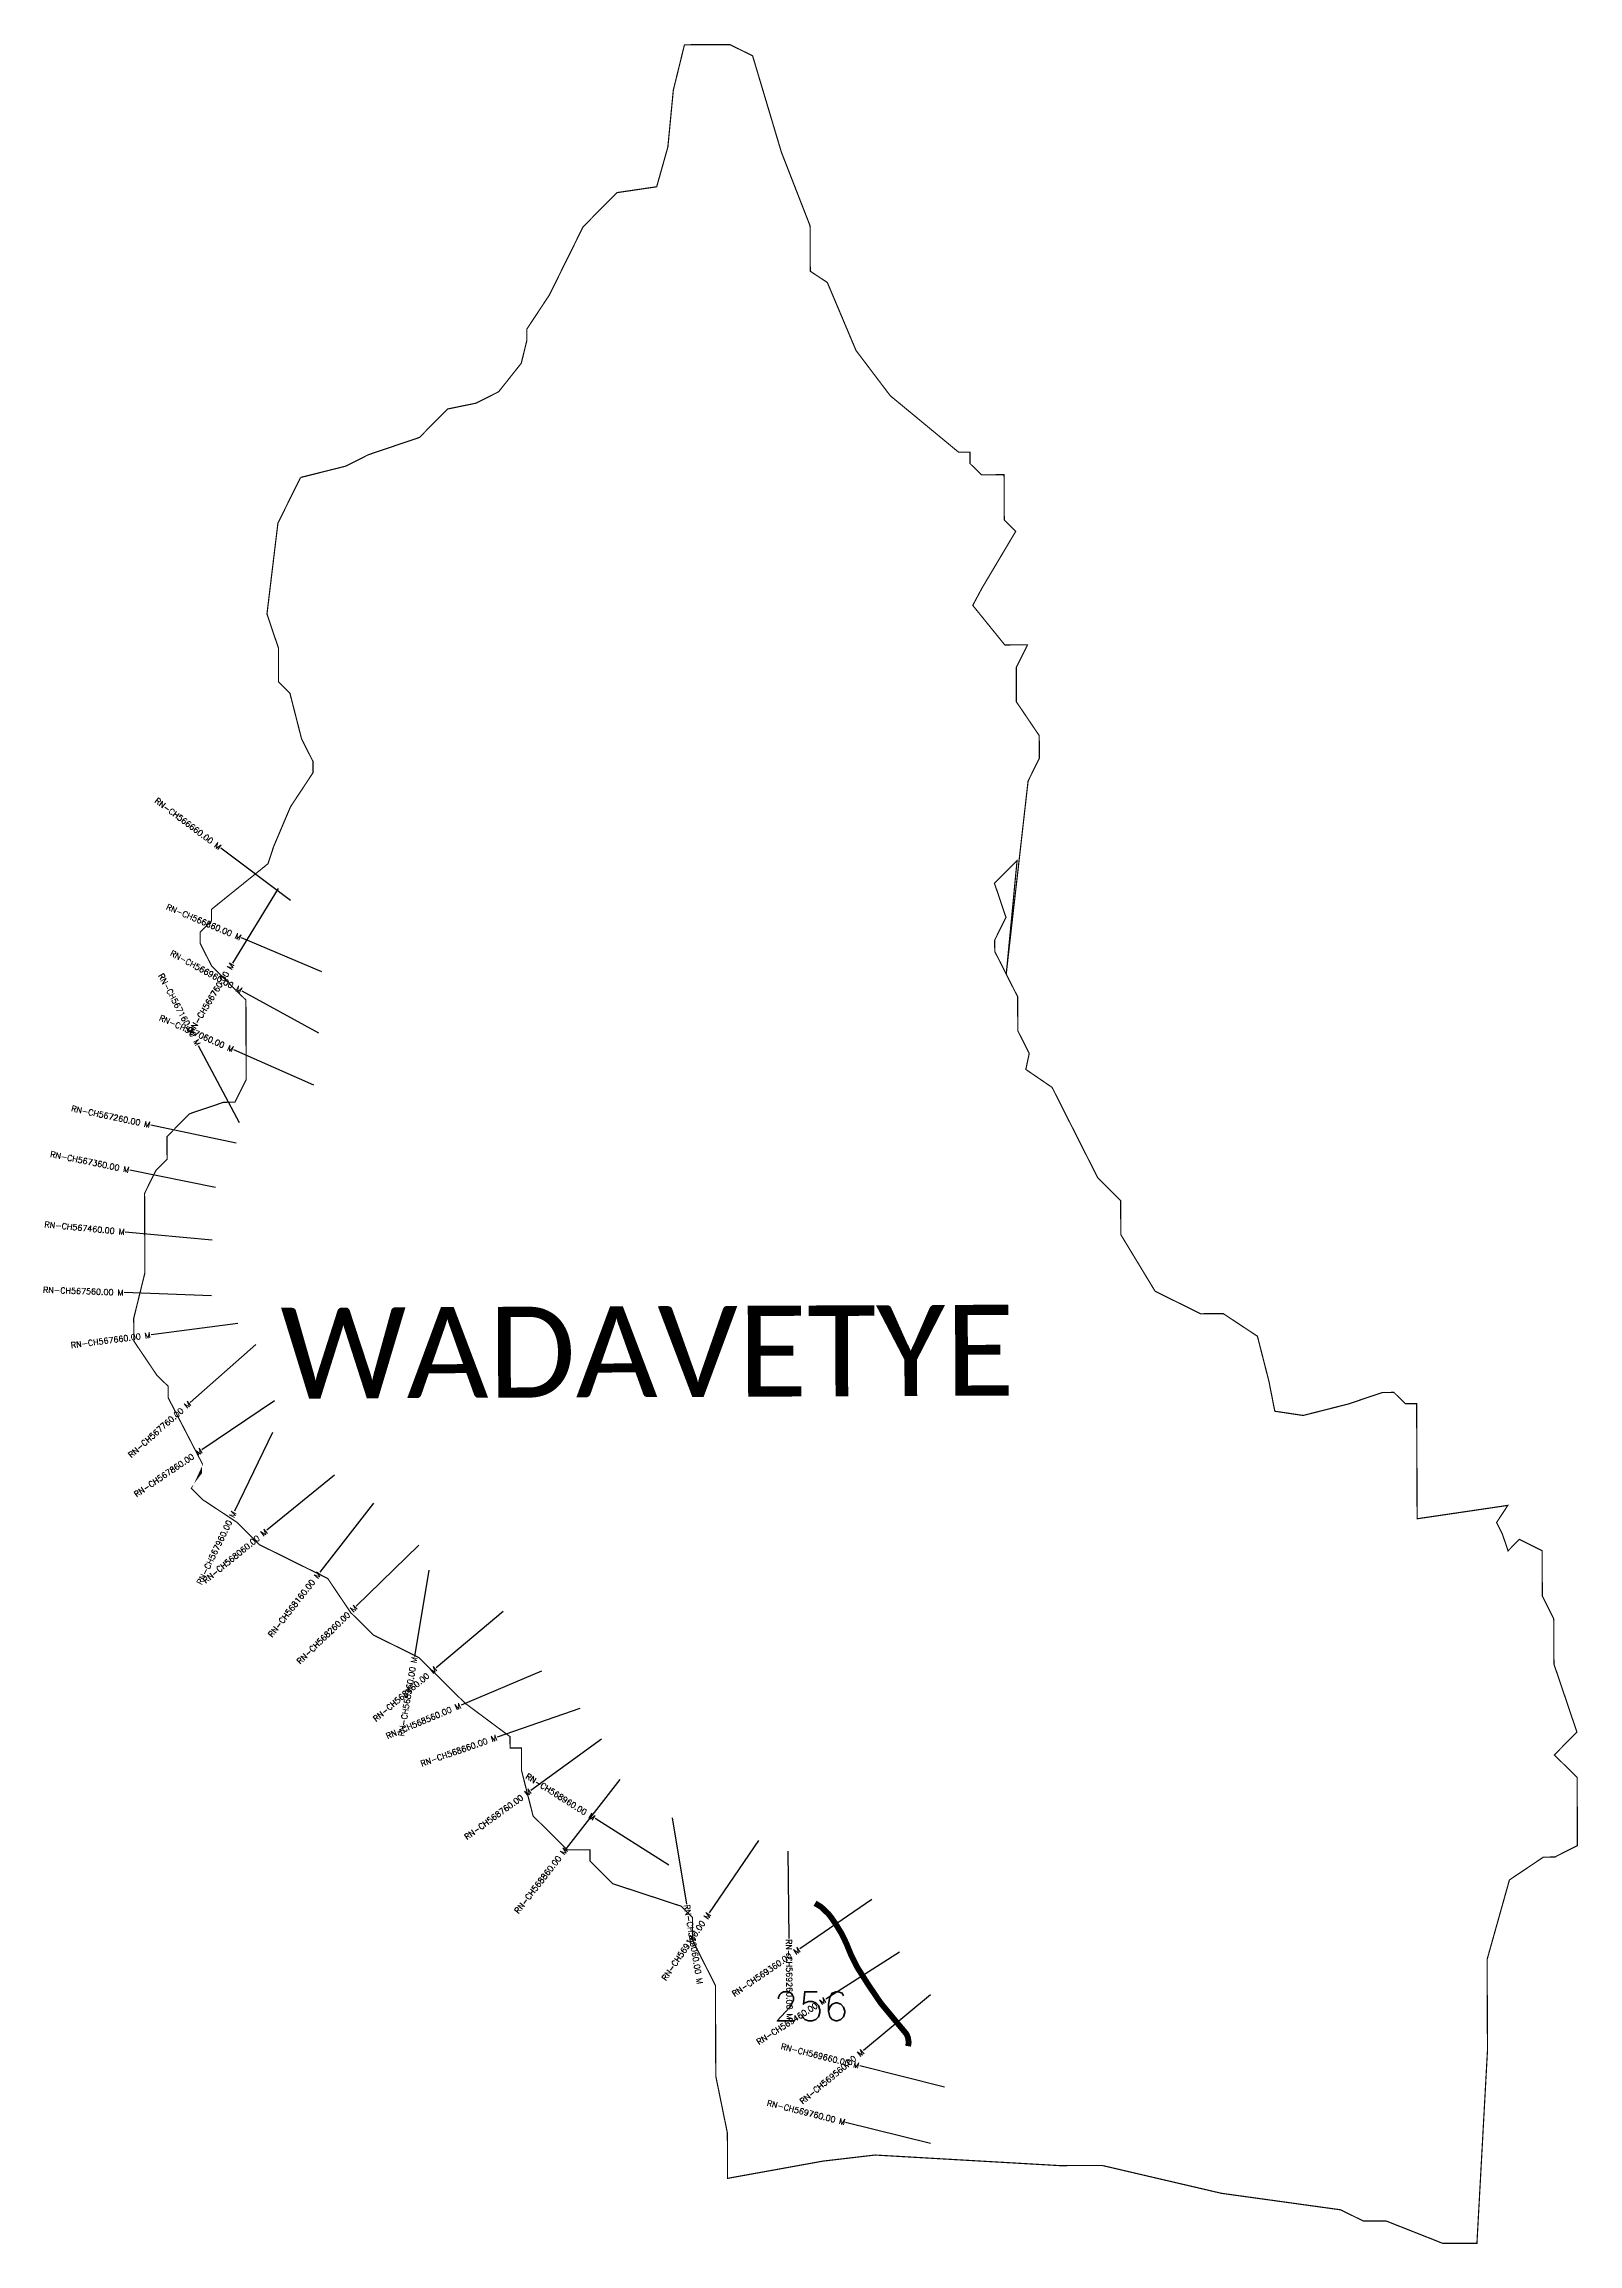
# Model space of a CAD drawing. Header units: metres. Extents: x 320421 to 323054, y 1845413 to 1849189.
import ezdxf
from ezdxf.enums import TextEntityAlignment as Align

# ---------------------------------------------------------------- set-up
doc = ezdxf.new("R2010")
doc.units = ezdxf.units.M
for name, color, linetype in [('ARTIFICIALLY PROTECTED', 4, 'Continuous'), ('CS', 134, 'Continuous'), ('CSMark', 6, 'Continuous'), ('VILLAGE NAME', 250, 'Continuous')]:
    doc.layers.add(name, color=color, linetype=linetype)
doc.styles.get("Standard").update_dxf_attribs({"font": 'simplex.shx'})

msp = doc.modelspace()

# ---------------------------------------------------------------- linework, layer by layer
at = {"color": 6, "const_width": 2, "flags": 128}
msp.add_lwpolyline([(320861.5005093078, 1848445.037813099), (320939.12731947, 1848464.532273305), (320978.0156789899, 1848484.154235379), (321065.5325675029, 1848513.74044077), (321113.9956983717, 1848562.617315295), (321162.682654739, 1848572.581806957), (321201.5416763989, 1848592.232858545), (321240.3058631529, 1848641.068507712), (321249.1977041471, 1848677.344765872), (321249.8683744851, 1848680.080915825), (321249.7855512501, 1848699.566445116), (321279.547007857, 1848744.599799041), (321288.5082643002, 1848758.159465772), (321346.4389474223, 1848875.262559676), (321404.6179760763, 1848933.938279394), (321472.7320343603, 1848943.985345946), (321491.9277444156, 1849012.252914856), (321501.2711239029, 1849109.692821328), (321520.3963949127, 1849187.65921018), (321598.3385120768, 1849187.990503119), (321637.3338423467, 1849168.69958564), (321686.7368699683, 1849003.323403198), (321735.97425112, 1848876.918279337), (321736.3052957141, 1848799.034589547), (321765.601806042, 1848779.673233022), (321814.8270513497, 1848662.996391137), (321873.5854701297, 1848585.361046879), (321990.8542105034, 1848488.459305175), (322010.3105261073, 1848488.542004237), (322010.3932251694, 1848469.085688633), (322029.9909155553, 1848449.653893063), (322068.9035467631, 1848449.819291187), (322069.2345913572, 1848371.935601397), (322088.8322817429, 1848352.503805827), (322030.8186512133, 1848254.915454901), (322015.1521196972, 1848225.567603924), (322070.1452744228, 1848157.682420257), (322109.1163330048, 1848157.848066727), (322089.8256638708, 1848118.794309083), (322089.8256638707, 1848060.366934897), (322129.2349861425, 1848002.104958836), (322129.4006326123, 1847963.133900253), (322110.1099634782, 1847924.080142609), (322090.7608566784, 1847753.307909292), (322087.5938039148, 1847725.355989906), (322082.8549799848, 1847683.531860544), (322072.9188648319, 1847595.837240181), (322072.7400498259, 1847594.259046509), (322072.6886735913, 1847593.805607784), (322072.6076475703, 1847593.090484615), (322072.5866125836, 1847592.904833066), (322072.5813915315, 1847592.858752865), (322072.5762841714, 1847592.813676092), (322072.5754927128, 1847592.8066908), (322072.5762814644, 1847592.81492938), (322072.5778158561, 1847592.830956236), (322072.5826217281, 1847592.881153987), (322072.5901035228, 1847592.959301986), (322072.8568529152, 1847595.745522669), (322073.063234002, 1847597.901191132), (322073.8839338765, 1847606.473472943), (322074.7670455611, 1847615.697651558), (322076.9643253013, 1847638.648430201), (322080.9902207959, 1847680.699259981), (322091.2330380003, 1847787.686379571), (322052.4276258881, 1847748.549674519), (322072.1322870239, 1847690.204999396), (322052.8416178898, 1847651.151241751), (322052.924316952, 1847631.694926148), (322092.2266684736, 1847553.918455453), (322092.4750140056, 1847495.491081267), (322112.0969760793, 1847456.602721747), (322106.2219291686, 1847429.191862654), (322151.3163801933, 1847398.340994031), (322229.8624075169, 1847242.846231672), (322268.9988642232, 1847204.099246933), (322269.2472097551, 1847145.671872747), (322328.0885759428, 1847048.521785511), (322406.1963395767, 1847009.882019869), (322445.1089707845, 1847010.047417993), (322503.7019914403, 1846971.324704943), (322523.5477790125, 1846893.523962561), (322533.5002497972, 1846842.625011786), (322582.1942850433, 1846835.344809734), (322660.0244894581, 1846855.132294105), (322718.3691645819, 1846874.836955241), (322737.8839075601, 1846874.919902649), (322757.4229222261, 1846855.546286107), (322776.9376652042, 1846855.629233514), (322777.7774886792, 1846658.046937455), (322933.4500813798, 1846681.009200145), (322914.1180627146, 1846651.683600303), (322923.9289195787, 1846632.26863423), (322933.7813743195, 1846603.067082981), (322953.2131698899, 1846622.664773366), (322992.2671758796, 1846603.315676858), (322992.5982204737, 1846525.431987068), (323012.2201825474, 1846486.543627548), (323012.5512271415, 1846408.659937758), (323052.0192251329, 1846291.912408482), (323013.2135646752, 1846252.834130805), (323052.350269727, 1846214.028718692), (323052.8469607909, 1846097.17397032), (323013.9588496166, 1846077.493580873), (322994.5025340127, 1846077.41088181), (322936.1821305768, 1846038.249656725), (322897.8491378405, 1845901.714767251), (322898.5114753742, 1845745.888960297), (322880.4041065256, 1845414.698083377), (322821.9767323397, 1845414.449737845), (322724.4126531019, 1845453.006804426), (322685.5000218941, 1845452.841406301), (322646.4462642499, 1845472.132075435), (322441.797068146, 1845500.476428994), (322237.06517298, 1845548.277098156), (322164.432267446, 1845547.968372019), (321847.4469218745, 1845566.136121473), (321758.0903920202, 1845555.688549868), (321594.3883286224, 1845526.088733356), (321594.0572840283, 1845603.972423145), (321574.1869764227, 1845701.288156851), (321573.5246388889, 1845857.113963805), (321534.2222873673, 1845934.890434499), (321534.0604509838, 1845972.965107562), (321534.056889243, 1845973.803065707), (321514.5176262315, 1845993.235109623), (321397.4972313897, 1846031.709477141), (321358.3607746834, 1846070.456461879), (321358.2778272758, 1846089.971204857), (321319.3067686937, 1846089.805558388), (321260.6310489758, 1846147.984587042), (321240.8436887778, 1846225.785577769), (321240.6780423081, 1846264.756636351), (321221.1632993299, 1846264.673688944), (321221.0806002677, 1846284.130004548), (321144.1604908184, 1846341.325187195), (321064.6751548423, 1846419.837158364), (320986.6258185826, 1846458.477172352), (320947.4893618763, 1846497.22415709), (320908.2699577623, 1846555.485884806), (320791.1666155129, 1846613.474995302), (320752.0301588066, 1846652.22198004), (320693.4371381509, 1846690.94469309), (320673.8981234848, 1846710.318309632), (320693.1887926189, 1846749.372067276), (320693.188792619, 1846768.887162823), (320634.2647273691, 1846865.978470116), (320634.2647273691, 1846885.493213095), (320614.6427652953, 1846904.866829636), (320575.4233611813, 1846963.128557352), (320575.2577147115, 1847002.099615934), (320594.4414130956, 1847080.066253132), (320593.861774624, 1847216.435744482), (320613.1524437581, 1847255.489502126), (320632.5260602999, 1847275.028516792), (320632.3604138301, 1847313.999575374), (320671.1658259423, 1847353.136280426), (320729.5105010661, 1847372.840941562), (320748.96681667, 1847372.923640624), (320766.3730312258, 1847408.056154808), (320768.3159131783, 1847411.977646614), (320767.7365230523, 1847548.28871059), (320709.0608033344, 1847606.467739244), (320689.3804138865, 1847645.355850418), (320689.2977148243, 1847664.812166022), (320708.7295103948, 1847684.409856408), (320708.6468113326, 1847703.866172011), (320805.6848616467, 1847782.192943318), (320815.2887225099, 1847811.477193629), (320844.2125903671, 1847879.78611207), (320882.9353034172, 1847938.379132725), (320882.852604355, 1847957.835448329), (320863.2306422813, 1847996.723807849), (320843.3848547091, 1848074.524550231), (320823.8455916975, 1848093.956594147), (320823.5972461656, 1848152.383968333), (320803.8925850297, 1848210.728643457), (320822.6865630999, 1848366.637149473), (320861.3265770879, 1848444.686485733)], dxfattribs=at)
at = {"layer": 'ARTIFICIALLY PROTECTED', "const_width": 10, "flags": 128}
msp.add_lwpolyline([(321744.5093578774, 1845998.177808904), (321754.4499632378, 1845992.295809355), (321767.698180624, 1845979.768191381), (321773.0124535977, 1845972.711547334), (321780.4785652302, 1845961.811978192), (321790.4000784754, 1845945.53443285), (321798.4118349107, 1845928.804847919), (321806.344818681, 1845909.346544847), (321816.5823832291, 1845888.787572464), (321835.8672765672, 1845858.465604434), (321857.2252358992, 1845826.951735147), (321888.5037478338, 1845789.254105549), (321900.9805694864, 1845774.364463006), (321903.7568256133, 1845768.576237336), (321905.2640733169, 1845759.537211344), (321904.1546679527, 1845752.950927573)], dxfattribs=at)
at = {"layer": 'CS'}
for p, q in [((320844.5491085197, 1847718.896125167), (320724.4749740423, 1847808.79719429)), ((320823.0569385886, 1847739.637146201), (320744.801222075, 1847611.668232659)), ((320898.2277721317, 1847596.451678642), (320760.0333382827, 1847654.780903334)), ((320892.8393314831, 1847491.696415761), (320761.1126759686, 1847563.446595042)), ((320756.9225434478, 1847337.483444095), (320686.5788373923, 1847469.966511007)), ((320884.3404411145, 1847402.169610951), (320747.066410306, 1847462.633157535)), ((320751.0534873587, 1847302.476542455), (320604.3307299736, 1847333.660391885)), ((320715.4405194403, 1847226.357457126), (320568.4662619078, 1847256.333574666)), ((320709.9256112517, 1847135.902455182), (320560.6016733277, 1847150.127839636)), ((320708.5505716054, 1847040.910063575), (320558.6412713756, 1847046.125588917)), ((320753.9630451254, 1846992.901428109), (320605.2091914946, 1846973.606583461)), ((320784.6329205532, 1846957.041913996), (320672.1878506134, 1846857.763989731)), ((320816.6603112405, 1846860.540889436), (320692.3890668912, 1846776.536973885)), ((320813.2713762734, 1846806.131183919), (320747.9666640476, 1846671.093061297)), ((320919.9635008778, 1846732.924479822), (320803.6465339373, 1846638.212478461)), ((320986.7335066866, 1846684.592606056), (320894.4619260204, 1846566.330374547)), ((321064.7811280674, 1846612.796000405), (320957.2233837986, 1846508.242991611)), ((321081.7054013314, 1846569.665515487), (321057.056454095, 1846421.704610514)), ((321209.0984764308, 1846499.014033112), (321094.3266970414, 1846402.435367477)), ((321275.3127387893, 1846396.372267221), (321137.0015472069, 1846338.320443105)), ((321340.7348760601, 1846332.735182307), (321199.1490608121, 1846283.202799762)), ((321378.2806944143, 1846279.916821765), (321256.7834186679, 1846191.948577573)), ((321409.2941550798, 1846210.658573544), (321317.1451480603, 1846092.300808673)), ((321493.7244196361, 1846063.332237696), (321366.886204177, 1846143.407621548)), ((321499.2828304013, 1846144.826842125), (321524.0850233731, 1845996.891548081)), ((321647.5915664118, 1846105.753948941), (321563.0098865902, 1845981.875220183)), ((321697.7904918895, 1846087.621479888), (321699.4977336434, 1845937.631195784)), ((321841.9724473254, 1846004.753316236), (321718.2214130586, 1845919.984916947)), ((321889.3836303945, 1845914.074346693), (321762.8137945398, 1845833.575423398)), ((321942.866399725, 1845841.189936591), (321827.4283831976, 1845745.408600517)), ((321966.8493658798, 1845682.673775643), (321821.3426977672, 1845719.112896581)), ((321942.5566188981, 1845585.669330375), (321797.0499506824, 1845622.108450902))]:
    msp.add_line(p, q, dxfattribs=at)

# ---------------------------------------------------------------- texts
at = {"insert": (321673.2436408677, 1845846.311194852), "char_height": 50, "attachment_point": 1}
msp.add_mtext_dynamic_manual_height_columns('256', width=84.3741295307409, gutter_width=1, heights=[74.18822369209585], dxfattribs=at)
at = {"layer": 'CSMark'}
for s, rotation, p in [('RN-CH566660.00 M', 323.1773237792963, (320723.6744798124, 1847809.396534751)), ('RN-CH566860.00 M', 337.1163229881234, (320759.1120420571, 1847655.169764832)), ('RN-CH566960.00 M', 331.4233161648894, (320760.2344982651, 1847563.924929571)), ('RN-CH566760.00 M', 58.55332582520872, (320744.2795172982, 1847610.815106569)), ('RN-CH567160.00 M', 297.9666819174164, (320686.1098793519, 1847470.849731453)), ('RN-CH567060.00 M', 336.228488587229, (320746.1512501006, 1847463.036247846)), ('RN-CH567260.00 M', 348.0011341002345, (320603.3525782577, 1847333.868284215)), ('RN-CH567360.00 M', 348.4723513517436, (320567.4864335242, 1847256.53341545)), ('RN-CH567460.00 M', 354.5581252773201, (320559.6061804082, 1847150.222675532)), ('RN-CH567560.00 M', 358.0074144344354, (320557.6418760407, 1847046.160359086)), ('RN-CH567660.00 M', 7.390565179808047, (320604.217499137, 1846973.477951163)), ('RN-CH567760.00 M', 41.44133356563034, (320671.4382168138, 1846857.102136903)), ('RN-CH567860.00 M', 34.05760300452033, (320691.5605919289, 1846775.976947782)), ('RN-CH567960.00 M', 64.19149436044056, (320747.5312992994, 1846670.192807147)), ('RN-CH568060.00 M', 39.1544735194558, (320802.871087491, 1846637.581065119)), ('RN-CH568160.00 M', 52.03762503666624, (320893.8467821493, 1846565.54195967)), ('RN-CH568260.00 M', 44.18840914775068, (320956.5063321702, 1846507.545971553)), ('RN-CH568460.00 M', 40.08008898348736, (321093.5615518455, 1846401.791509706)), ('RN-CH568360.00 M', 80.54189902237589, (321056.8921277801, 1846420.718204481)), ('RN-CH568560.00 M', 22.7687145987911, (321136.0794725964, 1846337.933430945)), ('RN-CH568660.00 M', 19.28187926844631, (321198.2051553772, 1846282.872583878)), ('RN-CH568960.00 M', 327.7350011046129, (321366.0406160739, 1846143.941457441)), ('RN-CH568760.00 M', 35.90584299144254, (321255.9734368296, 1846191.362122612)), ('RN-CH568860.00 M', 52.09698563270997, (321316.5308213469, 1846091.511756907)), ('RN-CH569160.00 M', 55.67559547998412, (321562.4460087247, 1845981.049361991)), ('RN-CH569360.00 M', 34.41080960509505, (321717.3964061635, 1845919.419794285)), ('RN-CH569460.00 M', 32.45652398556446, (321761.9699956342, 1845833.038763909)), ('RN-CH569660.00 M', 345.9406131644951, (321820.3726533132, 1845719.355824054)), ('RN-CH569560.00 M', 39.68320373508354, (321826.6587964207, 1845744.770058276)), ('RN-CH569760.00 M', 345.9406133265303, (321796.0799062277, 1845622.351378373))]:
    msp.add_text(s, height=10, rotation=rotation, dxfattribs=at).set_placement(p, align=Align.MIDDLE_RIGHT)
for s, rotation, p in [('RN-CH569060.00 M', 279.5174483643896, (321524.2503713262, 1845995.905312788)), ('RN-CH569260.00 M', 270.6521323942197, (321699.5091152551, 1845936.631260557))]:
    msp.add_text(s, height=10, rotation=rotation, dxfattribs=at).set_placement(p, align=Align.MIDDLE_LEFT)
at = {"layer": 'VILLAGE NAME', "insert": (320826.7131433105, 1847020.149447297), "char_height": 155.9893812134608, "attachment_point": 1, "rotation": 0.2435342226010066}
msp.add_mtext_dynamic_manual_height_columns('{\\fCalibri|b0|i0|c0|p34;WADAVETYE}', width=1946.694514950073, gutter_width=779.9469060673039, heights=[0], dxfattribs=at)

doc.saveas('drawing.dxf')
